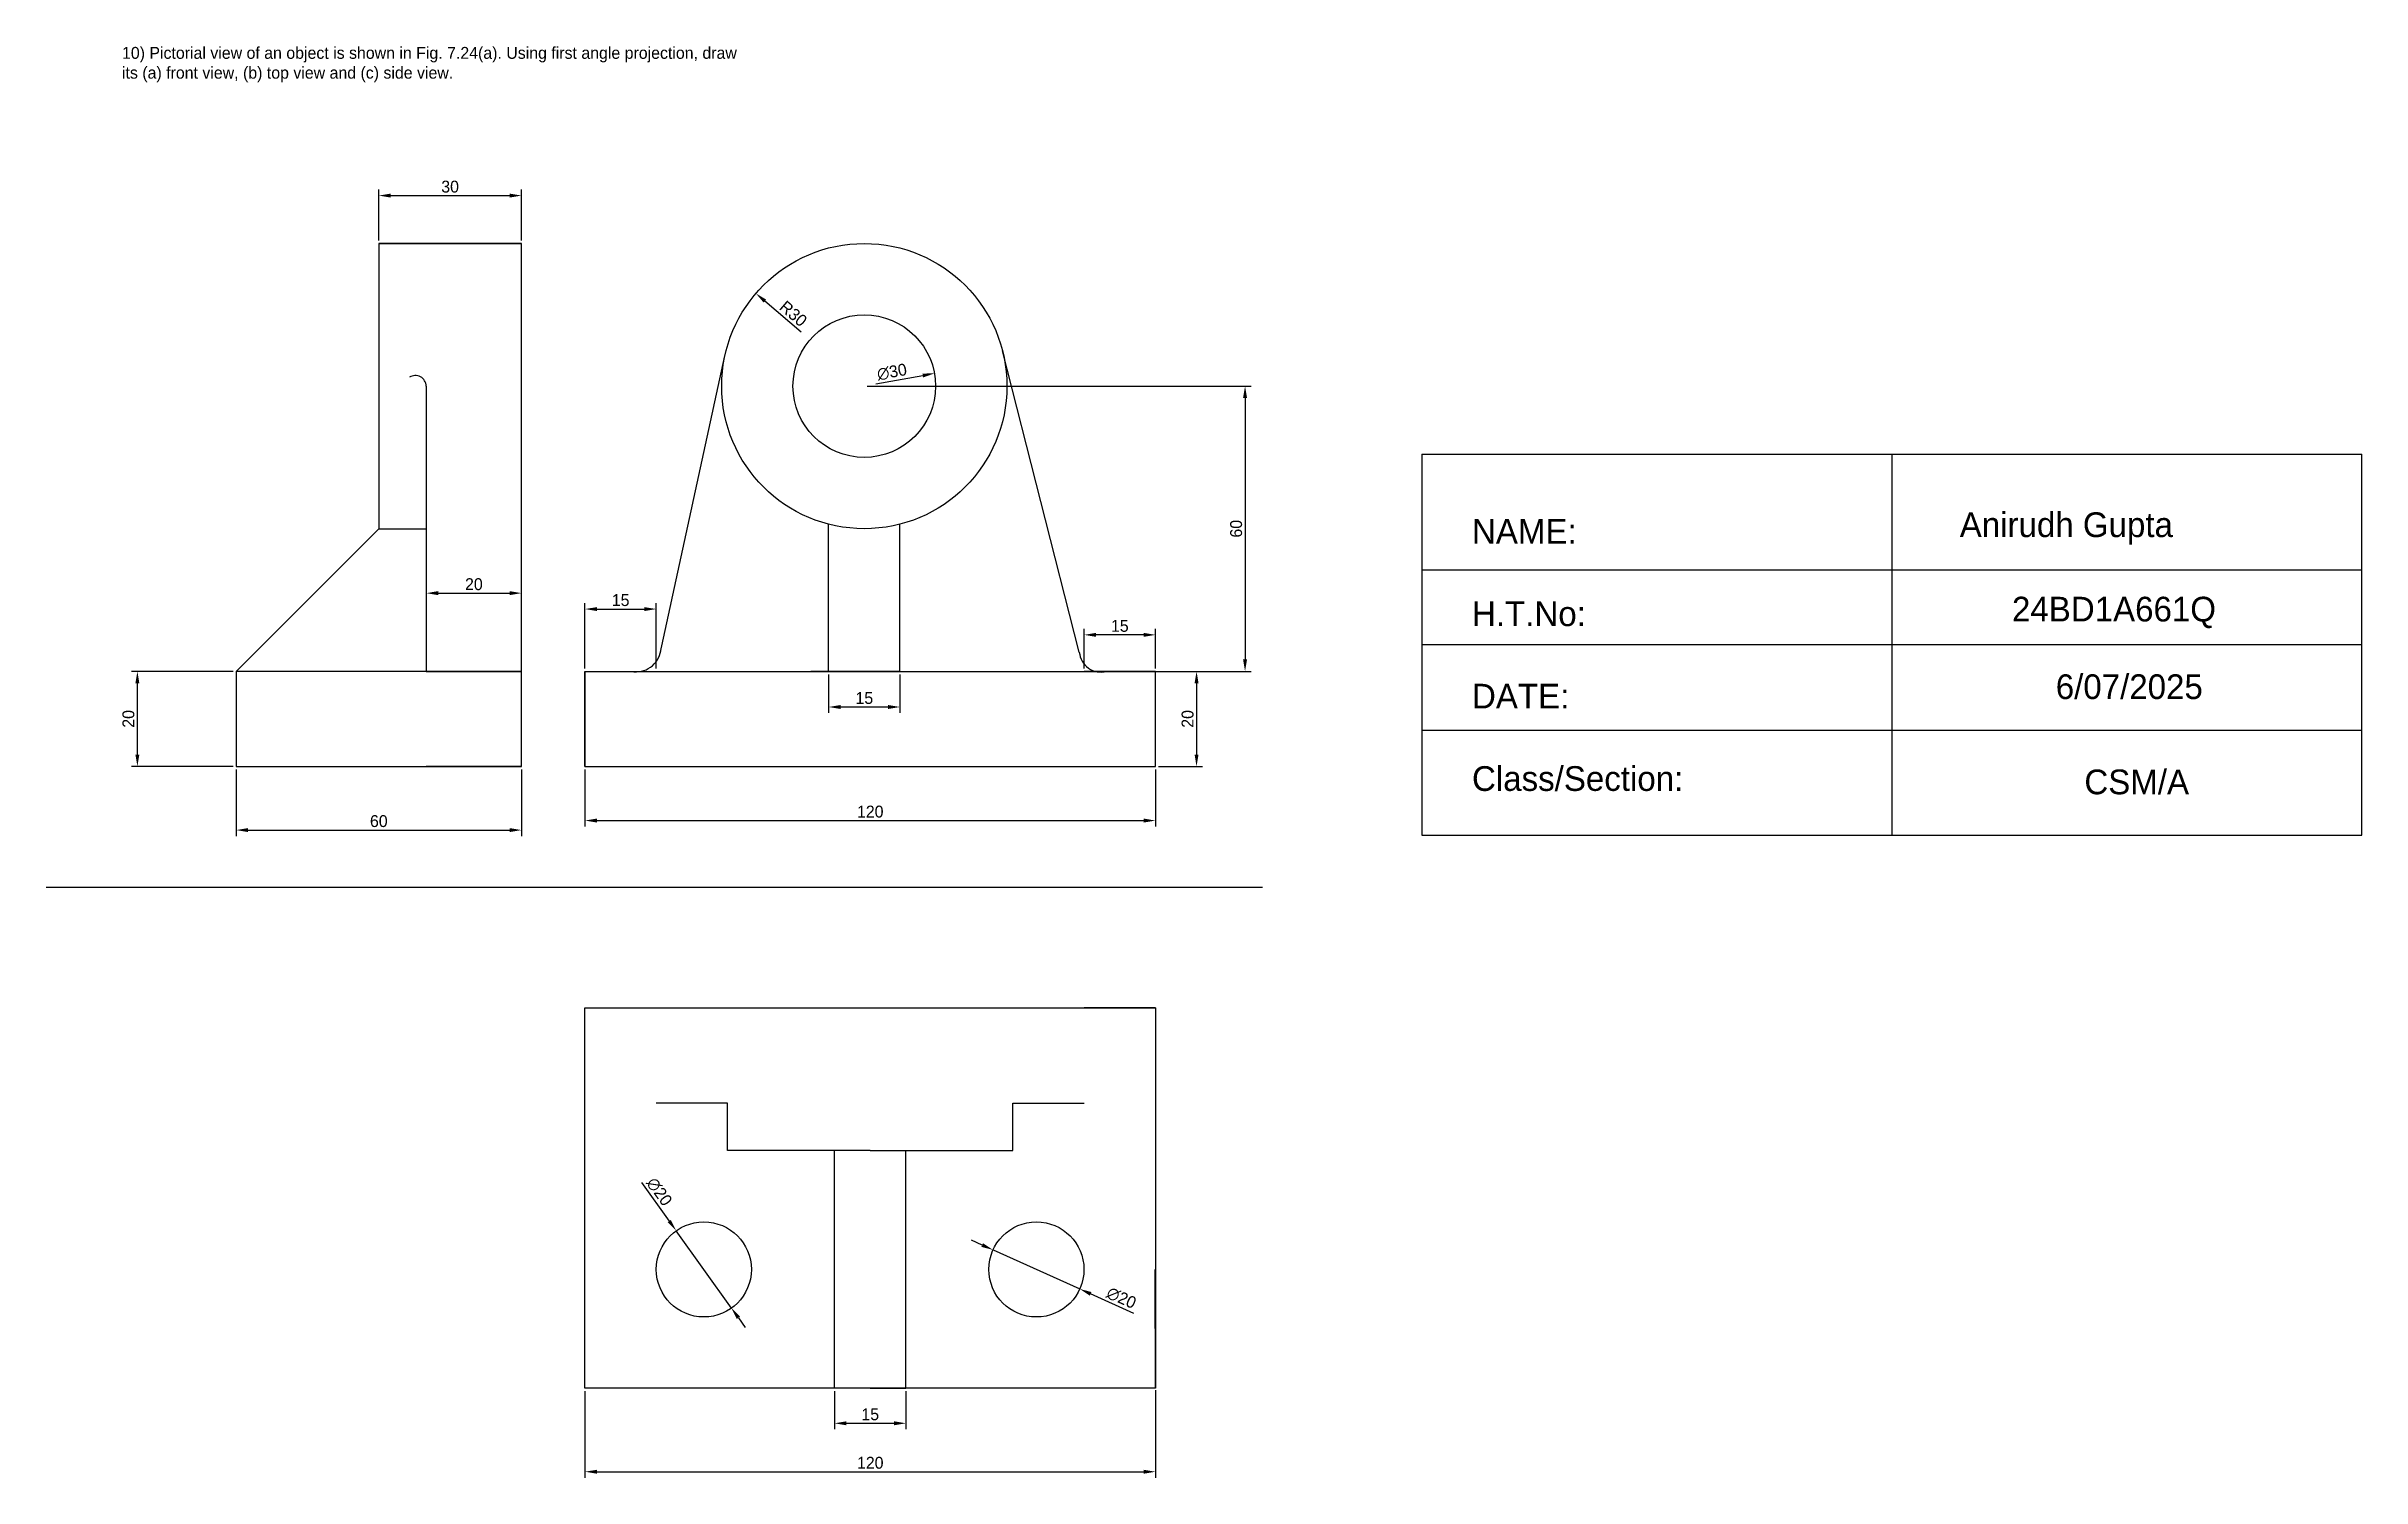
# Model space of a CAD drawing. Header units: millimetres. Extents: x 148 to 2239, y 31 to 1240.
# Drawn here: x 1553.9 to 2040.9, y 846.4 to 1147.5 of the extents above; entities that cross this region are included whole.
import ezdxf

# ---------------------------------------------------------------- set-up
doc = ezdxf.new("R2010")
doc.units = ezdxf.units.MM
doc.dimstyles.new('ISO-25', dxfattribs={"dimtxt": 2.5, "dimasz": 2.5, "dimexe": 1.25, "dimexo": 0.625, "dimtad": 1, "dimtxsty": 'Standard', "dimcen": 2.5, "dimadec": 0, "dimazin": 0, "dimtfac": 1, "dimtmove": 0, "dimatfit": 3, "dimfxl": 1, "dimarcsym": 0})

msp = doc.modelspace()

# ---------------------------------------------------------------- texts
at = {"attachment_point": 1}
for s, width, insert, char_height in [('10) Pictorial view of an object is shown in Fig. 7.24(a). Using first angle projection, draw\\Pits (a) front view, (b) top view and (c) side view.', 341.6534, (1569.796, 1147.34), 2.5), ('NAME:\\P                                                        \\PH.T.No:\\P                                           \\PDATE:\\P                                             \\PClass/Section:                                ', 175.89946, (1853.753, 1048.049), 5.2)]:
    msp.add_mtext_dynamic_manual_height_columns(s, width=width, gutter_width=12.5, heights=[0], dxfattribs=dict(at, insert=insert, char_height=char_height))
at = {"char_height": 5.2, "attachment_point": 1}
for s, insert, width in [('Anirudh Gupta\\P', (1956.348, 1049.436), 65.52), ('24BD1A661Q', (1967.336, 1031.679), 49.14), ('6/07/2025', (1976.543, 1015.36), 45.5), ('CSM/A', (1982.558, 995.334), 25.48)]:
    msp.add_mtext(s, dxfattribs=dict(at, insert=insert, width=width))

# ---------------------------------------------------------------- blocks, each defined once
blk = doc.blocks.new('*D59')
at = {"color": 0, "lineweight": -2, "transparency": 16777216}
blk.add_line((1728.39, 1076.44), (1738.23, 1078.22), dxfattribs=at)
at = {"color": 0, "transparency": 16777216}
blk.add_solid([(1738.15, 1078.63), (1738.3, 1077.81), (1740.69, 1078.67)], dxfattribs=at)
at = {"layer": 'Defpoints', "color": 0, "transparency": 16777216}
for p in [(1740.69, 1078.67), (1711.17, 1073.31)]:
    blk.add_point(p, dxfattribs=at)
at = {"color": 0, "transparency": 16777216, "insert": (1731.74, 1078.95), "char_height": 2.5, "attachment_point": 5, "rotation": 10.281}
blk.add_mtext('∅30', dxfattribs=at)
blk = doc.blocks.new('*D60')
at = {"color": 0, "lineweight": -2, "transparency": 16777216}
blk.add_line((1712.63, 1087.36), (1705.03, 1093.86), dxfattribs=at)
at = {"color": 0, "transparency": 16777216}
blk.add_solid([(1705.3, 1094.18), (1704.76, 1093.55), (1703.13, 1095.49)], dxfattribs=at)
at = {"layer": 'Defpoints', "color": 0, "transparency": 16777216}
for p in [(1703.13, 1095.49), (1725.93, 1075.99)]:
    blk.add_point(p, dxfattribs=at)
at = {"color": 0, "transparency": 16777216, "insert": (1711, 1091.23), "char_height": 2.5, "attachment_point": 5, "rotation": 319.4582}
blk.add_mtext('R30', dxfattribs=at)
blk = doc.blocks.new('*D61')
at = {"color": 0, "lineweight": -2, "transparency": 16777216}
for p, q in [((1718.43, 1015.36), (1718.43, 1007.24)), ((1733.43, 1015.36), (1733.43, 1007.24)), ((1720.93, 1008.49), (1730.93, 1008.49))]:
    blk.add_line(p, q, dxfattribs=at)
at = {"color": 0, "transparency": 16777216}
for points in [[(1720.93, 1008.91), (1720.93, 1008.07), (1718.43, 1008.49)], [(1730.93, 1008.91), (1730.93, 1008.07), (1733.43, 1008.49)]]:
    blk.add_solid(points, dxfattribs=at)
at = {"layer": 'Defpoints', "color": 0, "transparency": 16777216}
for p in [(1718.43, 1015.99), (1733.43, 1015.99), (1733.43, 1008.49)]:
    blk.add_point(p, dxfattribs=at)
at = {"color": 0, "transparency": 16777216, "insert": (1725.93, 1010.37), "char_height": 2.5, "attachment_point": 5}
blk.add_mtext('15', dxfattribs=at)
blk = doc.blocks.new('*D62')
at = {"color": 0, "lineweight": -2, "transparency": 16777216}
for p, q in [((1772.18, 1016.61), (1772.18, 1024.91)), ((1784.68, 1023.66), (1774.68, 1023.66)), ((1787.18, 1016.61), (1787.18, 1024.91))]:
    blk.add_line(p, q, dxfattribs=at)
at = {"color": 0, "transparency": 16777216}
for points in [[(1774.68, 1024.08), (1774.68, 1023.25), (1772.18, 1023.66)], [(1784.68, 1024.08), (1784.68, 1023.25), (1787.18, 1023.66)]]:
    blk.add_solid(points, dxfattribs=at)
at = {"layer": 'Defpoints', "color": 0, "transparency": 16777216}
for p in [(1772.18, 1023.66), (1772.18, 1015.99), (1787.18, 1015.99)]:
    blk.add_point(p, dxfattribs=at)
at = {"color": 0, "transparency": 16777216, "insert": (1779.68, 1025.54), "char_height": 2.5, "attachment_point": 5}
blk.add_mtext('15', dxfattribs=at)
blk = doc.blocks.new('*D63')
at = {"color": 0, "lineweight": -2, "transparency": 16777216}
for p, q in [((1667.18, 1016.61), (1667.18, 1030.34)), ((1669.68, 1029.09), (1679.68, 1029.09)), ((1682.18, 1016.61), (1682.18, 1030.34))]:
    blk.add_line(p, q, dxfattribs=at)
at = {"color": 0, "transparency": 16777216}
for points in [[(1669.68, 1029.5), (1669.68, 1028.67), (1667.18, 1029.09)], [(1679.68, 1029.5), (1679.68, 1028.67), (1682.18, 1029.09)]]:
    blk.add_solid(points, dxfattribs=at)
at = {"layer": 'Defpoints', "color": 0, "transparency": 16777216}
for p in [(1682.18, 1029.09), (1667.18, 1015.99), (1682.18, 1015.99)]:
    blk.add_point(p, dxfattribs=at)
at = {"color": 0, "transparency": 16777216, "insert": (1674.68, 1030.96), "char_height": 2.5, "attachment_point": 5}
blk.add_mtext('15', dxfattribs=at)
blk = doc.blocks.new('*D64')
at = {"color": 0, "lineweight": -2, "transparency": 16777216}
for p, q in [((1726.55, 1075.99), (1807.27, 1075.99)), ((1806.02, 1073.49), (1806.02, 1018.49)), ((1726.55, 1015.99), (1807.27, 1015.99))]:
    blk.add_line(p, q, dxfattribs=at)
at = {"color": 0, "transparency": 16777216}
for points in [[(1805.6, 1073.49), (1806.44, 1073.49), (1806.02, 1075.99)], [(1805.6, 1018.49), (1806.44, 1018.49), (1806.02, 1015.99)]]:
    blk.add_solid(points, dxfattribs=at)
at = {"layer": 'Defpoints', "color": 0, "transparency": 16777216}
for p in [(1725.93, 1075.99), (1725.93, 1015.99), (1806.02, 1015.99)]:
    blk.add_point(p, dxfattribs=at)
at = {"color": 0, "transparency": 16777216, "insert": (1804.15, 1045.99), "char_height": 2.5, "attachment_point": 5, "rotation": 90}
blk.add_mtext('60', dxfattribs=at)
blk = doc.blocks.new('*D65')
at = {"color": 0, "lineweight": -2, "transparency": 16777216}
for p, q in [((1787.8, 1015.99), (1797.06, 1015.99)), ((1795.81, 1013.49), (1795.81, 998.49)), ((1787.8, 995.99), (1797.06, 995.99))]:
    blk.add_line(p, q, dxfattribs=at)
at = {"color": 0, "transparency": 16777216}
for points in [[(1795.4, 1013.49), (1796.23, 1013.49), (1795.81, 1015.99)], [(1795.4, 998.49), (1796.23, 998.49), (1795.81, 995.99)]]:
    blk.add_solid(points, dxfattribs=at)
at = {"layer": 'Defpoints', "color": 0, "transparency": 16777216}
for p in [(1787.18, 1015.99), (1787.18, 995.99), (1795.81, 995.99)]:
    blk.add_point(p, dxfattribs=at)
at = {"color": 0, "transparency": 16777216, "insert": (1793.94, 1005.99), "char_height": 2.5, "attachment_point": 5, "rotation": 90}
blk.add_mtext('20', dxfattribs=at)
blk = doc.blocks.new('*D66')
at = {"color": 0, "lineweight": -2, "transparency": 16777216}
for p, q in [((1667.18, 995.36), (1667.18, 983.35)), ((1787.18, 995.36), (1787.18, 983.35)), ((1669.68, 984.6), (1784.68, 984.6))]:
    blk.add_line(p, q, dxfattribs=at)
at = {"color": 0, "transparency": 16777216}
for points in [[(1669.68, 985.02), (1669.68, 984.18), (1667.18, 984.6)], [(1784.68, 985.02), (1784.68, 984.18), (1787.18, 984.6)]]:
    blk.add_solid(points, dxfattribs=at)
at = {"layer": 'Defpoints', "color": 0, "transparency": 16777216}
for p in [(1667.18, 995.99), (1787.18, 995.99), (1787.18, 984.6)]:
    blk.add_point(p, dxfattribs=at)
at = {"color": 0, "transparency": 16777216, "insert": (1727.18, 986.47), "char_height": 2.5, "attachment_point": 5}
blk.add_mtext('120', dxfattribs=at)
blk = doc.blocks.new('*D67')
at = {"color": 0, "lineweight": -2, "transparency": 16777216}
for p, q in [((1750.74, 895.3), (1748.46, 896.33)), ((1753.02, 894.28), (1771.25, 886.07)), ((1782.65, 880.93), (1773.53, 885.04))]:
    blk.add_line(p, q, dxfattribs=at)
at = {"color": 0, "transparency": 16777216}
for points in [[(1750.91, 895.68), (1750.56, 894.92), (1753.02, 894.28)], [(1773.7, 885.42), (1773.36, 884.66), (1771.25, 886.07)]]:
    blk.add_solid(points, dxfattribs=at)
at = {"layer": 'Defpoints', "color": 0, "transparency": 16777216}
for p in [(1753.02, 894.28), (1771.25, 886.07)]:
    blk.add_point(p, dxfattribs=at)
at = {"color": 0, "transparency": 16777216, "insert": (1780, 884.18), "char_height": 2.5, "attachment_point": 5, "rotation": 335.7576}
blk.add_mtext('∅20', dxfattribs=at)
blk = doc.blocks.new('*D68')
at = {"color": 0, "lineweight": -2, "transparency": 16777216}
for p, q in [((1679.09, 908.47), (1684.91, 900.34)), ((1697.99, 882.04), (1686.36, 898.31)), ((1699.45, 880), (1700.9, 877.97))]:
    blk.add_line(p, q, dxfattribs=at)
at = {"color": 0, "transparency": 16777216}
for points in [[(1685.25, 900.58), (1684.57, 900.1), (1686.36, 898.31)], [(1699.79, 880.25), (1699.11, 879.76), (1697.99, 882.04)]]:
    blk.add_solid(points, dxfattribs=at)
at = {"layer": 'Defpoints', "color": 0, "transparency": 16777216}
for p in [(1686.36, 898.31), (1697.99, 882.04)]:
    blk.add_point(p, dxfattribs=at)
at = {"color": 0, "transparency": 16777216, "insert": (1682.8, 906.51), "char_height": 2.5, "attachment_point": 5, "rotation": 305.5655}
blk.add_mtext('∅20', dxfattribs=at)
blk = doc.blocks.new('*D69')
at = {"color": 0, "lineweight": -2, "transparency": 16777216}
for p, q in [((1719.68, 864.55), (1719.68, 856.56)), ((1734.68, 864.55), (1734.68, 856.56)), ((1722.18, 857.81), (1732.18, 857.81))]:
    blk.add_line(p, q, dxfattribs=at)
at = {"color": 0, "transparency": 16777216}
for points in [[(1722.18, 858.23), (1722.18, 857.39), (1719.68, 857.81)], [(1732.18, 858.23), (1732.18, 857.39), (1734.68, 857.81)]]:
    blk.add_solid(points, dxfattribs=at)
at = {"layer": 'Defpoints', "color": 0, "transparency": 16777216}
for p in [(1719.68, 865.17), (1734.68, 865.17), (1734.68, 857.81)]:
    blk.add_point(p, dxfattribs=at)
at = {"color": 0, "transparency": 16777216, "insert": (1727.18, 859.69), "char_height": 2.5, "attachment_point": 5}
blk.add_mtext('15', dxfattribs=at)
blk = doc.blocks.new('*D70')
at = {"color": 0, "lineweight": -2, "transparency": 16777216}
for p, q in [((1667.18, 864.55), (1667.18, 846.37)), ((1787.18, 864.76), (1787.18, 846.37)), ((1669.68, 847.62), (1784.68, 847.62))]:
    blk.add_line(p, q, dxfattribs=at)
at = {"color": 0, "transparency": 16777216}
for points in [[(1669.68, 848.03), (1669.68, 847.2), (1667.18, 847.62)], [(1784.68, 848.03), (1784.68, 847.2), (1787.18, 847.62)]]:
    blk.add_solid(points, dxfattribs=at)
at = {"layer": 'Defpoints', "color": 0, "transparency": 16777216}
for p in [(1667.18, 865.17), (1787.18, 865.39), (1787.18, 847.62)]:
    blk.add_point(p, dxfattribs=at)
at = {"color": 0, "transparency": 16777216, "insert": (1727.18, 849.49), "char_height": 2.5, "attachment_point": 5}
blk.add_mtext('120', dxfattribs=at)
blk = doc.blocks.new('*D71')
at = {"color": 0, "lineweight": -2, "transparency": 16777216}
for p, q in [((1593.18, 1015.99), (1571.78, 1015.99)), ((1573.03, 998.49), (1573.03, 1013.49)), ((1593.18, 995.99), (1571.78, 995.99))]:
    blk.add_line(p, q, dxfattribs=at)
at = {"color": 0, "transparency": 16777216}
for points in [[(1572.61, 1013.49), (1573.44, 1013.49), (1573.03, 1015.99)], [(1572.61, 998.49), (1573.44, 998.49), (1573.03, 995.99)]]:
    blk.add_solid(points, dxfattribs=at)
at = {"layer": 'Defpoints', "color": 0, "transparency": 16777216}
for p in [(1573.03, 1015.99), (1593.81, 1015.99), (1593.81, 995.99)]:
    blk.add_point(p, dxfattribs=at)
at = {"color": 0, "transparency": 16777216, "insert": (1571.15, 1005.99), "char_height": 2.5, "attachment_point": 5, "rotation": 90}
blk.add_mtext('20', dxfattribs=at)
blk = doc.blocks.new('*D72')
at = {"color": 0, "lineweight": -2, "transparency": 16777216}
for p, q in [((1593.81, 995.36), (1593.81, 981.35)), ((1653.81, 995.36), (1653.81, 981.35)), ((1596.31, 982.6), (1651.31, 982.6))]:
    blk.add_line(p, q, dxfattribs=at)
at = {"color": 0, "transparency": 16777216}
for points in [[(1596.31, 983.01), (1596.31, 982.18), (1593.81, 982.6)], [(1651.31, 983.01), (1651.31, 982.18), (1653.81, 982.6)]]:
    blk.add_solid(points, dxfattribs=at)
at = {"layer": 'Defpoints', "color": 0, "transparency": 16777216}
for p in [(1593.81, 995.99), (1653.81, 995.99), (1653.81, 982.6)]:
    blk.add_point(p, dxfattribs=at)
at = {"color": 0, "transparency": 16777216, "insert": (1623.81, 984.47), "char_height": 2.5, "attachment_point": 5}
blk.add_mtext('60', dxfattribs=at)
blk = doc.blocks.new('*D73')
at = {"color": 0, "lineweight": -2, "transparency": 16777216}
for p, q in [((1623.81, 1106.61), (1623.81, 1117.32)), ((1626.31, 1116.07), (1651.31, 1116.07)), ((1653.81, 1106.61), (1653.81, 1117.32))]:
    blk.add_line(p, q, dxfattribs=at)
at = {"color": 0, "transparency": 16777216}
for points in [[(1626.31, 1116.49), (1626.31, 1115.65), (1623.81, 1116.07)], [(1651.31, 1116.49), (1651.31, 1115.65), (1653.81, 1116.07)]]:
    blk.add_solid(points, dxfattribs=at)
at = {"layer": 'Defpoints', "color": 0, "transparency": 16777216}
for p in [(1653.81, 1116.07), (1623.81, 1105.99), (1653.81, 1105.99)]:
    blk.add_point(p, dxfattribs=at)
at = {"color": 0, "transparency": 16777216, "insert": (1638.81, 1117.94), "char_height": 2.5, "attachment_point": 5}
blk.add_mtext('30', dxfattribs=at)
blk = doc.blocks.new('*D74')
at = {"color": 0, "lineweight": -2, "transparency": 16777216}
for p, q in [((1633.81, 1016.61), (1633.81, 1033.69)), ((1653.81, 1016.61), (1653.81, 1033.69)), ((1636.31, 1032.44), (1651.31, 1032.44))]:
    blk.add_line(p, q, dxfattribs=at)
at = {"color": 0, "transparency": 16777216}
for points in [[(1636.31, 1032.86), (1636.31, 1032.02), (1633.81, 1032.44)], [(1651.31, 1032.86), (1651.31, 1032.02), (1653.81, 1032.44)]]:
    blk.add_solid(points, dxfattribs=at)
at = {"layer": 'Defpoints', "color": 0, "transparency": 16777216}
for p in [(1653.81, 1032.44), (1633.81, 1015.99), (1653.81, 1015.99)]:
    blk.add_point(p, dxfattribs=at)
at = {"color": 0, "transparency": 16777216, "insert": (1643.81, 1034.31), "char_height": 2.5, "attachment_point": 5}
blk.add_mtext('20', dxfattribs=at)

# ---------------------------------------------------------------- dimensions: what is measured, and where the dimension line sits
for base, p1, p2, picture, middle in [((1653.806, 1116.069), (1623.806, 1105.989), (1653.806, 1105.989), '*D73', (1638.806, 1117.944)), ((1653.806, 1032.439), (1633.806, 1015.989), (1653.806, 1015.989), '*D74', (1643.806, 1034.314)), ((1682.178, 1029.087), (1667.178, 1015.989), (1682.178, 1015.989), '*D63', (1674.678, 1030.962)), ((1772.178, 1023.665), (1787.178, 1015.989), (1772.178, 1015.989), '*D62', (1779.678, 1025.54)), ((1733.428, 1008.49), (1718.428, 1015.989), (1733.428, 1015.989), '*D61', (1725.928, 1010.365)), ((1653.806, 982.596), (1593.806, 995.989), (1653.806, 995.989), '*D72', (1623.806, 984.471)), ((1787.178, 984.599), (1667.178, 995.989), (1787.178, 995.989), '*D66', (1727.178, 986.474)), ((1787.178, 847.615), (1667.178, 865.171), (1787.178, 865.387), '*D70', (1727.178, 849.49)), ((1734.678, 857.811), (1719.678, 865.171), (1734.678, 865.171), '*D69', (1727.178, 859.686))]:
    dim = msp.add_linear_dim(base=base, p1=p1, p2=p2, dimstyle='ISO-25')
    dim.commit()
    dim.dimension.update_dxf_attribs({"geometry": picture, "text_midpoint": middle})
dim = msp.add_radius_dim(center=(1725.928, 1075.989), mpoint=(1703.131, 1095.489), dimstyle='ISO-25')
dim.commit()
dim.dimension.update_dxf_attribs({"geometry": '*D60', "text_midpoint": (1709.78, 1089.802), "dimtype": 164})
dim = msp.add_diameter_dim_2p(p1=(1711.169, 1073.312), p2=(1740.688, 1078.666), dimstyle='ISO-25')
dim.commit()
dim.dimension.update_dxf_attribs({"geometry": '*D59', "text_midpoint": (1732.078, 1077.105), "dimtype": 163})
for base, p1, p2, picture, middle in [((1806.02, 1015.989), (1725.928, 1075.989), (1725.928, 1015.989), '*D64', (1804.145, 1045.989)), ((1573.027, 1015.989), (1593.806, 995.989), (1593.806, 1015.989), '*D71', (1571.152, 1005.989)), ((1795.813, 995.989), (1787.178, 1015.989), (1787.178, 995.989), '*D65', (1793.938, 1005.989))]:
    dim = msp.add_linear_dim(base=base, p1=p1, p2=p2, angle=90, dimstyle='ISO-25')
    dim.commit()
    dim.dimension.update_dxf_attribs({"geometry": picture, "text_midpoint": middle})
for p1, p2, picture, middle in [((1697.995, 882.037), (1686.362, 898.306), '*D68', (1682.798, 906.514)), ((1753.015, 894.277), (1771.252, 886.065), '*D67', (1780, 884.182))]:
    dim = msp.add_diameter_dim_2p(p1=p1, p2=p2, dimstyle='ISO-25')
    dim.commit()
    dim.dimension.update_dxf_attribs({"geometry": picture, "text_midpoint": middle})

# ---------------------------------------------------------------- linework, layer by layer
for p, q in [((1653.806, 1105.989), (1623.806, 1105.989)), ((1653.806, 1105.989), (1623.806, 1105.989)), ((1623.806, 1105.989), (1623.806, 1045.989)), ((1623.806, 1105.989), (1653.806, 1105.989)), ((1653.806, 995.989), (1653.806, 1105.989)), ((1682.999, 1019.764), (1696.614, 1082.365)), ((1771.158, 1019.992), (1754.999, 1083.398)), ((1633.806, 1075.989), (1633.806, 1015.989)), ((1653.806, 1015.989), (1653.806, 1075.989)), ((1843.224, 1061.701), (1843.224, 981.513)), ((1843.224, 1061.701), (2040.892, 1061.701)), ((1942.058, 1061.701), (1942.058, 981.513)), ((2040.892, 981.513), (2040.892, 1061.701)), ((1623.806, 1045.989), (1593.806, 1015.989)), ((1623.806, 1045.989), (1633.806, 1045.989)), ((1718.428, 1015.989), (1718.428, 1046.942)), ((1733.428, 1015.989), (1733.428, 1046.942)), ((1843.224, 1037.345), (2040.892, 1037.345)), ((1843.224, 1021.607), (2040.892, 1021.607)), ((1593.806, 1015.989), (1593.806, 995.989)), ((1653.806, 1015.989), (1593.806, 1015.989)), ((1633.806, 1015.989), (1653.806, 1015.989)), ((1653.806, 995.989), (1653.806, 1015.989)), ((1667.178, 1015.989), (1667.178, 995.989)), ((1667.178, 995.989), (1667.178, 1015.989)), ((1667.178, 1015.989), (1787.178, 1015.989)), ((1667.178, 1015.989), (1682.178, 1015.989)), ((1729.678, 1015.989), (1714.678, 1015.989)), ((1733.428, 1015.989), (1718.428, 1015.989)), ((1722.178, 1015.989), (1729.678, 1015.989)), ((1725.928, 1015.989), (1733.428, 1015.989)), ((1787.178, 1015.989), (1772.178, 1015.989)), ((1787.178, 1015.989), (1772.178, 1015.989)), ((1787.178, 995.989), (1787.178, 1015.989)), ((1843.224, 1003.621), (2040.892, 1003.621)), ((1593.806, 995.989), (1653.806, 995.989)), ((1653.806, 995.989), (1633.806, 995.989)), ((1667.178, 995.989), (1777.178, 995.989)), ((1777.178, 995.989), (1787.178, 995.989)), ((1843.224, 981.513), (2040.892, 981.513)), ((1553.872, 970.571), (1809.679, 970.571)), ((1667.178, 945.171), (1787.178, 945.171)), ((1667.178, 865.171), (1667.178, 945.171)), ((1667.178, 945.171), (1682.178, 945.171)), ((1787.178, 945.171), (1772.178, 945.171)), ((1787.178, 945.171), (1787.178, 865.171)), ((1697.178, 925.171), (1682.178, 925.171)), ((1697.178, 915.171), (1697.178, 925.171)), ((1757.178, 915.171), (1757.178, 925.171)), ((1757.178, 925.171), (1772.178, 925.171)), ((1727.178, 915.171), (1697.178, 915.171)), ((1719.678, 910.065), (1719.678, 915.171)), ((1727.178, 915.171), (1757.178, 915.171)), ((1734.678, 906.64), (1734.678, 915.171)), ((1719.678, 865.171), (1719.678, 910.065)), ((1734.678, 865.171), (1734.678, 906.64)), ((1667.178, 865.171), (1667.178, 890.171)), ((1787.178, 865.171), (1787.133, 890.171)), ((1787.178, 865.171), (1667.178, 865.171)), ((1734.678, 865.171), (1719.678, 865.171)), ((1727.178, 865.171), (1734.678, 865.171))]:
    msp.add_line(p, q)
for centre, radius in [((1725.928, 1075.989), 30), ((1725.928, 1075.989), 15), ((1692.178, 890.171), 10), ((1762.133, 890.171), 10)]:
    msp.add_circle(centre, radius)
for centre, radius, start, end in [((1631.491, 1075.899), 2.317, 2.22148, 122.22148), ((1677.921, 1021.165), 5.268, 259.25898, 350.88713), ((1775.713, 1020.418), 4.575, 185.3407, 284.49688)]:
    msp.add_arc(centre, radius, start, end)

msp.set_redraw_order([(e.dxf.handle, doc.entitydb.next_handle()) for e in msp.query("TEXT MTEXT ATTDEF DIMENSION ARC_DIMENSION")])  # texts and dimensions are drawn at this point

doc.saveas('drawing.dxf')
